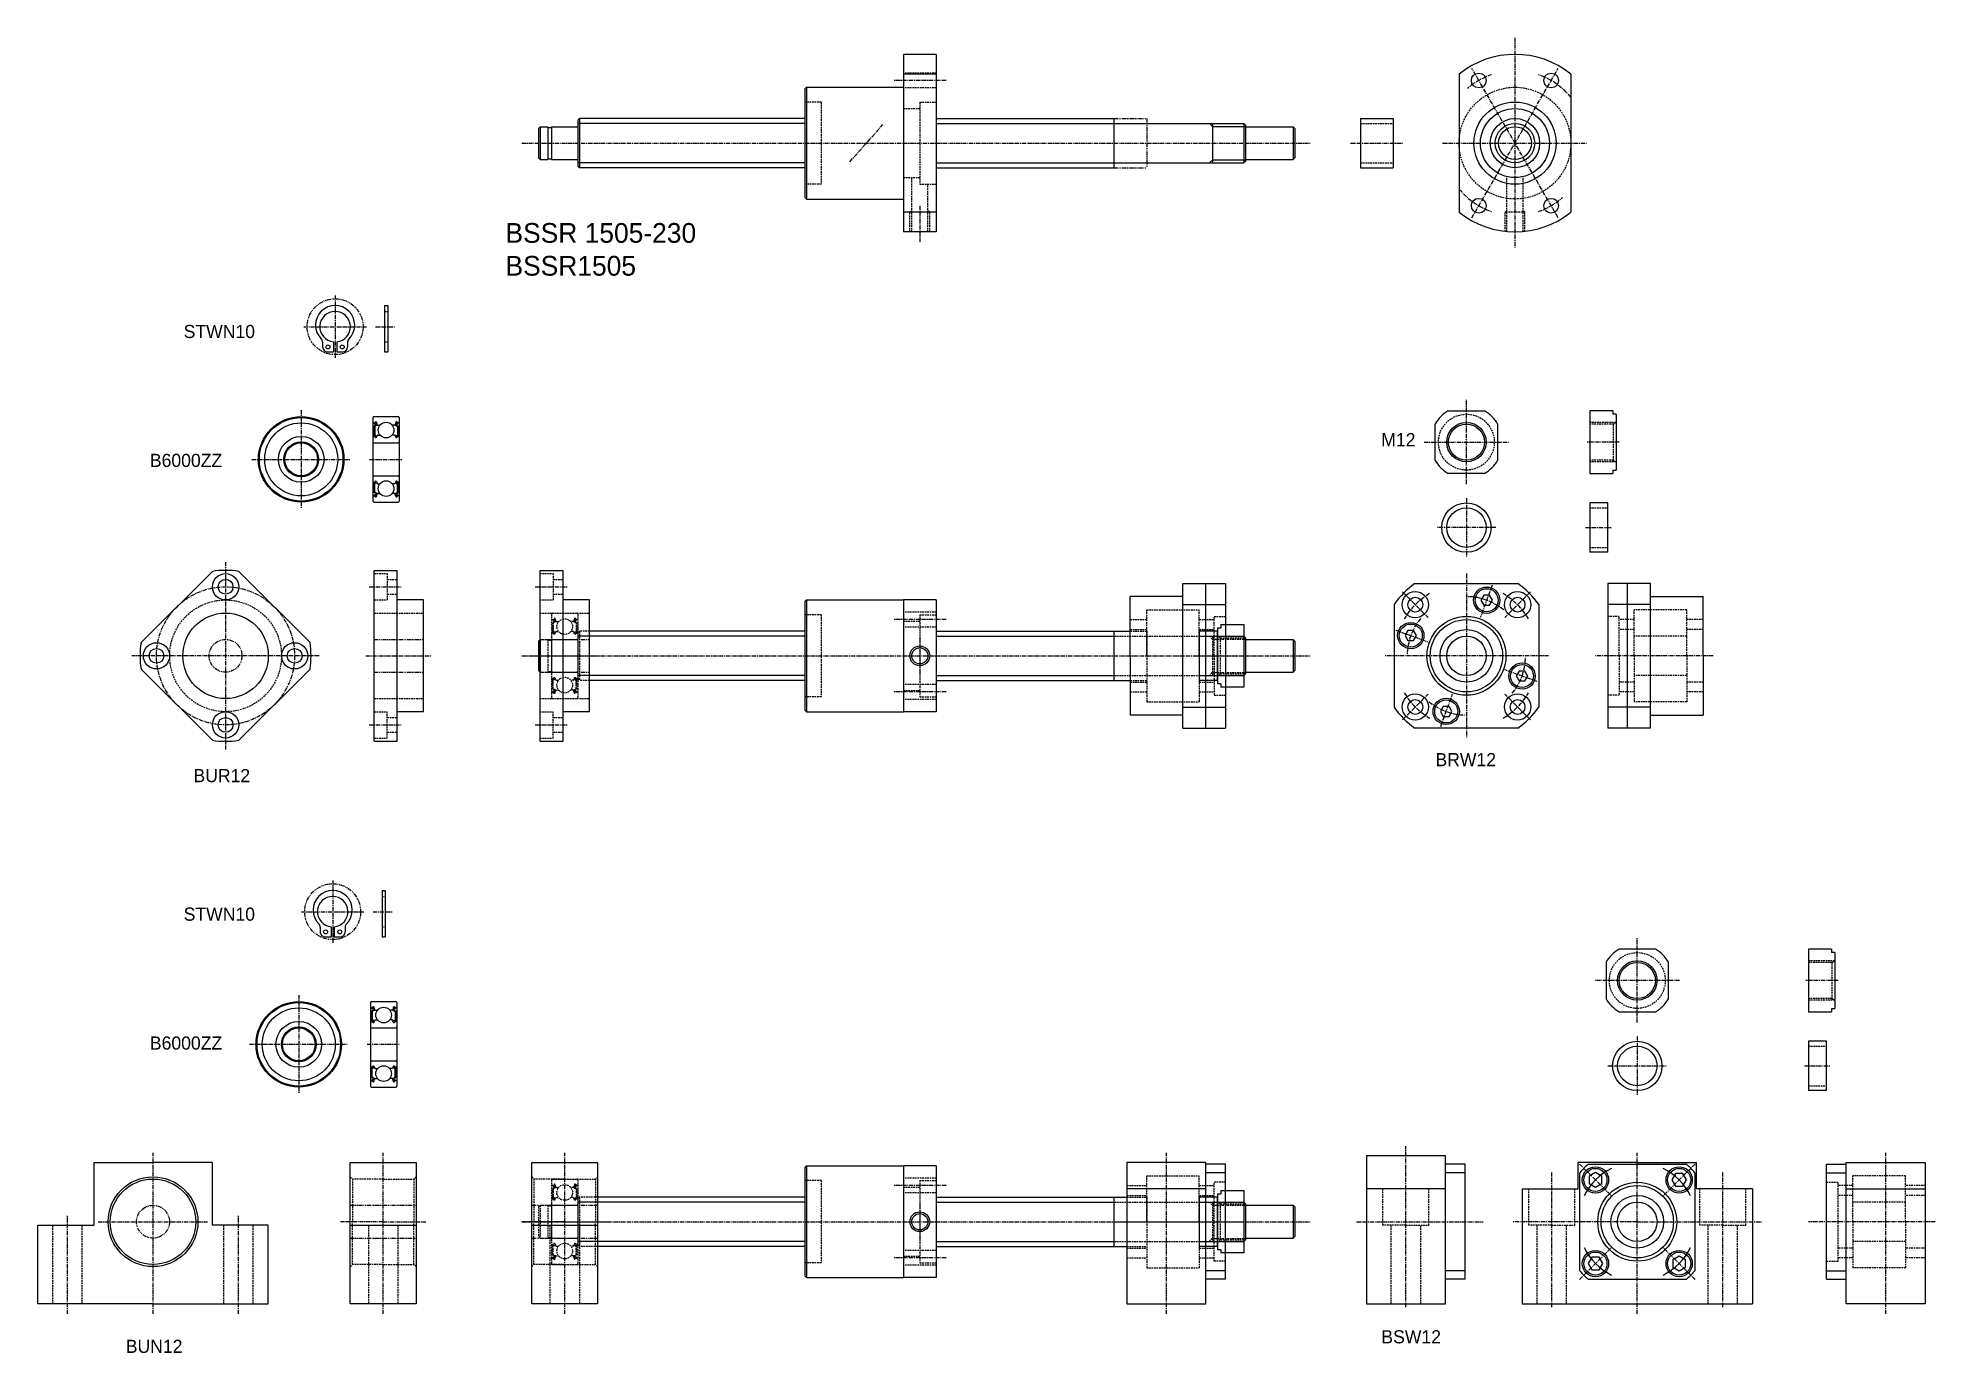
# Model space of a CAD drawing. Extents: x -132 to 445, y -314 to 86.
import ezdxf

# ---------------------------------------------------------------- set-up
doc = ezdxf.new("R2010")
doc.units = 0
for name, pattern in [('CENTER', [2, 1.25, -0.25, 0.25, -0.25]), ('DASHED', [0.75, 0.5, -0.25]), ('PHANTOM', [2.5, 1.25, -0.25, 0.25, -0.25, 0.25, -0.25])]:
    doc.linetypes.add(name, pattern=pattern)
doc.layers.get('0').update_dxf_attribs({"linetype": 'CONTINUOUS'})
doc.layers.add('CENTER', color=1, linetype='CENTER')

msp = doc.modelspace()

# ---------------------------------------------------------------- texts
at = {"color": 7, "linetype": 'CONTINUOUS'}
for s, p in [('BSSR 1505-230', (10, 23.55)), ('BSSR1505', (10, 13.55))]:
    msp.add_text(s, height=6, dxfattribs=at).set_placement(p)
for s, p in [('STWN10', (-87.87, -5.43)), ('M12', (276.33, -38.36)), ('B6000ZZ', (-98.15, -44.64)), ('BRW12', (292.81, -135.67)), ('BUR12', (-84.89, -140.52)), ('STWN10', (-87.87, -182.66)), ('B6000ZZ', (-98.15, -221.87)), ('BUN12', (-105.48, -314.12)), ('BSW12', (276.37, -311.22))]:
    msp.add_text(s, height=4).set_placement(p)

# ---------------------------------------------------------------- blocks, each defined once
blk = doc.blocks.new('BUN12')
at = {"color": 7, "linetype": 'CONTINUOUS'}
for p, q in [((0, -25), (0, 18)), ((0, 18), (20, 18)), ((20, 18), (20, -25)), ((0, -1), (20, -1)), ((20, -25), (0, -25))]:
    blk.add_line(p, q, dxfattribs=at)
at = {"color": 3, "linetype": 'DASHED'}
for p, q in [((0, 13.65), (0.65, 13)), ((0.65, 13), (0.65, 0)), ((10, 13), (0.65, 13)), ((10, 13), (19.35, 13)), ((20, 13.65), (19.35, 13)), ((19.35, 13), (19.35, 0)), ((0.65, -13), (0.65, 0)), ((19.35, -13), (19.35, 0)), ((5.5, -1), (5.5, -25)), ((14.5, -1), (14.5, -25)), ((0, -13.65), (0.65, -13)), ((10, -13), (0.65, -13)), ((10, -13), (19.35, -13)), ((20, -13.65), (19.35, -13))]:
    blk.add_line(p, q, dxfattribs=at)
at = {"color": 3, "linetype": 'PHANTOM'}
for p, q in [((0, 5), (20, 5)), ((0, -5), (20, -5))]:
    blk.add_line(p, q, dxfattribs=at)
at = {"layer": 'CENTER', "color": 1, "linetype": 'CENTER'}
for p, q in [((10, -28), (10, 21)), ((10, 0), (-3, 0)), ((10, 0), (23, 0))]:
    blk.add_line(p, q, dxfattribs=at)
blk = doc.blocks.new('BUR12')
at = {"color": 7, "linetype": 'CONTINUOUS'}
for p, q in [((0, -26), (0, 26)), ((0, 26), (7, 26)), ((7, -26), (7, 26)), ((15, 17), (7, 17)), ((15, -17), (15, 17)), ((15, -17), (7, -17)), ((0, -26), (7, -26))]:
    blk.add_line(p, q, dxfattribs=at)
at = {"color": 3, "linetype": 'DASHED'}
for p, q in [((0, 25), (4, 25)), ((4, 25), (4, 17)), ((4, 23.25), (7, 23.25)), ((4, 18.75), (7, 18.75)), ((0, 17), (4, 17)), ((0, 13), (15, 13)), ((0, -13), (15, -13)), ((0, -17), (4, -17)), ((4, -25), (4, -17)), ((7, -25), (7, -17)), ((4, -18.75), (7, -18.75)), ((0, -25), (4, -25)), ((4, -23.25), (7, -23.25))]:
    blk.add_line(p, q, dxfattribs=at)
at = {"color": 3, "linetype": 'PHANTOM'}
for p, q in [((0, 5), (15, 5)), ((0, -5), (15, -5))]:
    blk.add_line(p, q, dxfattribs=at)
at = {"layer": 'CENTER', "color": 1, "linetype": 'CENTER'}
for p, q in [((-1.5, 21), (8.5, 21)), ((-2.5, 0), (17.5, 0)), ((-1.5, -21), (8.5, -21))]:
    blk.add_line(p, q, dxfattribs=at)
blk = doc.blocks.new('BSW12')
at = {"color": 7, "linetype": 'CONTINUOUS'}
for p, q in [((0, -17.5), (0, 17.5)), ((0, 17.5), (6, 17.5)), ((6, 18), (30, 18)), ((6, -15.05), (6, 18)), ((30, 18), (30, -25)), ((0, 14.92), (6, 14.92)), ((6, 10), (30, 10)), ((0, -14.92), (6, -14.92)), ((6, -25), (6, -15.05)), ((0, -17.5), (6, -17.5)), ((30, -25), (6, -25))]:
    blk.add_line(p, q, dxfattribs=at)
at = {"color": 3, "linetype": 'DASHED'}
for p, q in [((0, 12), (3.5, 12)), ((3.5, -12), (3.5, 12)), ((8, 0), (8, 14)), ((24, 14), (8, 14)), ((24, 0), (24, 14)), ((8, 11), (3.5, 11)), ((8, 8), (3.5, 8)), ((24, 6), (8, 6)), ((30, 11), (24, 11)), ((30, 8), (24, 8)), ((8, 0), (8, -14)), ((24, 0), (24, -14)), ((8, -8), (3.5, -8)), ((8, -11), (3.5, -11)), ((24, -6), (8, -6)), ((30, -8), (24, -8)), ((30, -11), (24, -11)), ((0, -12), (3.5, -12)), ((24, -14), (8, -14))]:
    blk.add_line(p, q, dxfattribs=at)
at = {"layer": 'CENTER', "color": 1, "linetype": 'CENTER'}
for p, q in [((18, -28), (18, 21)), ((33, 0), (-5.5, 0))]:
    blk.add_line(p, q, dxfattribs=at)
blk = doc.blocks.new('BRW12')
at = {"color": 7, "linetype": 'CONTINUOUS'}
for p, q in [((0, 22), (0, -22)), ((13, 22), (0, 22)), ((6, -22), (6, 22)), ((13, -22), (13, 22)), ((13, 18), (29, 18)), ((29, 0), (29, 18)), ((13, 15.65), (0, 15.65)), ((29, 0), (29, -18)), ((13, -15.65), (0, -15.65)), ((13, -22), (0, -22)), ((13, -18), (29, -18))]:
    blk.add_line(p, q, dxfattribs=at)
at = {"color": 3, "linetype": 'DASHED'}
for p, q in [((3.5, 12), (0, 12)), ((3.5, 0), (3.5, 12)), ((8, 0), (8, 14)), ((24, 14), (8, 14)), ((24, 0), (24, 14)), ((8, 11), (3.5, 11)), ((8, 8), (3.5, 8)), ((24, 6), (8, 6)), ((29, 11), (24, 11)), ((29, 8), (24, 8)), ((3.5, 0), (3.5, -12)), ((8, 0), (8, -14)), ((24, 0), (24, -14)), ((8, -8), (3.5, -8)), ((8, -11), (3.5, -11)), ((24, -6), (8, -6)), ((29, -8), (24, -8)), ((29, -11), (24, -11)), ((3.5, -12), (0, -12)), ((24, -14), (8, -14))]:
    blk.add_line(p, q, dxfattribs=at)
at = {"layer": 'CENTER', "color": 1, "linetype": 'CENTER'}
blk.add_line((32, 0), (-3.71, 0), dxfattribs=at)
blk = doc.blocks.new('M12NAT-V')
at = {"color": 7, "linetype": 'CONTINUOUS'}
for p, q in [((0, 9.5), (0, -9.5)), ((7, 9.5), (0, 9.5)), ((7, 9.5), (7, 8.5)), ((8, 8.5), (7, 8.5)), ((8, 8.5), (8, -8.5)), ((0, -9.5), (7, -9.5)), ((7, -8.5), (7, -9.5)), ((7, -8.5), (8, -8.5))]:
    blk.add_line(p, q, dxfattribs=at)
at = {"color": 3, "linetype": 'DASHED'}
for p, q in [((8, 6), (0, 6)), ((7.13, 5.5), (8, 6)), ((7.13, 5.5), (0, 5.5)), ((7.13, 5.5), (7.13, -5.5)), ((7.13, -5.5), (0, -5.5)), ((7.13, -5.5), (8, -6)), ((8, -6), (0, -6))]:
    blk.add_line(p, q, dxfattribs=at)
at = {"layer": 'CENTER', "color": 1, "linetype": 'CENTER'}
blk.add_line((9, 0), (-1, 0), dxfattribs=at)
blk = doc.blocks.new('BSSR1505')
at = {"color": 7, "linetype": 'CONTINUOUS'}
for p, q in [((-10, 27), (-10, -27)), ((0, 27), (-10, 27)), ((0, 27), (0, -27)), ((0, 20.98), (-10, 20.98)), ((-40, 16.5), (-39.5, 17)), ((-40, 16.5), (-40, -16.5)), ((-39.5, 17), (-10, 17)), ((-39.5, 17), (-39.5, -17)), ((-108.5, 7.5), (-109, 7)), ((-109, 7), (-109, -7)), ((-40, 7.5), (-108.5, 7.5)), ((-108.5, 7.5), (-108.5, -7.5)), ((0, 7.5), (54, 7.5)), ((54, 7.5), (54, -7.5)), ((54.2, 6), (93.5, 6)), ((84, 6), (84, -6)), ((93.5, 6), (93.5, -6)), ((93.5, 6), (94, 5.5)), ((-121, 4.5), (-120.5, 5)), ((-121, 4.5), (-121, -4.5)), ((-120.5, 5), (-120.5, -5)), ((-120.5, 5), (-118.15, 5)), ((-118.15, 5), (-118.15, -5)), ((-118.15, 4.8), (-117, 4.8)), ((-117, 5), (-117, -5)), ((-117, 5), (-109.2, 5)), ((-109, 3.6), (-109, 3.6)), ((-109, 0), (-109, 0)), ((94, 5.5), (94, -5.5)), ((94, 5), (108.5, 5)), ((108.5, 5), (108.5, -5)), ((108.5, 5), (109, 4.5)), ((109, 4.5), (109, -4.5)), ((-121, -4.5), (-120.5, -5)), ((-120.5, -5), (-118.15, -5)), ((-118.15, -4.8), (-117, -4.8)), ((-117, -5), (-109.2, -5)), ((94, -5.5), (93.5, -6)), ((94, -5), (108.5, -5)), ((109, -4.5), (108.5, -5)), ((-109, -7), (-108.5, -7.5)), ((-40, -7.5), (-108.5, -7.5)), ((0, -7.5), (54, -7.5)), ((54.2, -6), (93.5, -6)), ((-39.5, -17), (-40, -16.5)), ((-39.5, -17), (-10, -17)), ((0, -20.98), (-10, -20.98)), ((0, -27), (-10, -27))]:
    blk.add_line(p, q, dxfattribs=at)
at = {"color": 3, "linetype": 'DASHED'}
for p, q in [((0, 21.3), (-10, 21.3)), ((-35, 12.5), (-40, 12.5)), ((-35, 12.5), (-35, -12.5)), ((0, 16.8), (-10, 16.8)), ((-5, 12.5), (-5, -12.5)), ((-5, 12.5), (0, 12.5)), ((-10, 10.5), (-5, 10.5)), ((-10, -10.5), (-5, -10.5)), ((-7.46, -27), (-7.46, -10.5)), ((-35, -12.5), (-40, -12.5)), ((-5, -12.5), (0, -12.5)), ((-2.54, -27), (-2.54, -12.5)), ((-8, -21), (-7.46, -20.46)), ((-8, -27), (-8, -21)), ((-2, -21), (-8, -21)), ((-2, -21), (-2.54, -20.46)), ((-2, -27), (-2, -21))]:
    blk.add_line(p, q, dxfattribs=at)
at = {"color": 3, "linetype": 'CONTINUOUS'}
for p, q in [((-40, 6), (-109, 6)), ((0, 6), (54, 6)), ((83.05, 6), (84, 5.05)), ((84, 5.05), (94, 5.05)), ((83.05, -6), (84, -5.05)), ((84, -5.05), (94, -5.05)), ((-40, -6), (-109, -6)), ((0, -6), (54, -6))]:
    blk.add_line(p, q, dxfattribs=at)
at = {"color": 3, "linetype": 'PHANTOM'}
for p, q in [((54, 7.5), (64, 7.5)), ((64, 7.5), (64, -7.5)), ((54, -7.5), (64, -7.5))]:
    blk.add_line(p, q, dxfattribs=at)
at = {"color": 7, "linetype": 'CONTINUOUS'}
for centre, start, end in [((54.2, 6.2), 180, 270), ((-109.2, 5.2), 270, 0), ((-109.2, -5.2), 0, 90), ((54.2, -6.2), 90, 180)]:
    blk.add_arc(centre, 0.2, start, end, dxfattribs=at)
at = {"layer": 'CENTER', "color": 1, "linetype": 'CENTER'}
for p, q in [((3, 19.05), (-13, 19.05)), ((-126, 0), (114, 0)), ((-26.25, -5.66), (-16.25, 5.66)), ((-5, -19.05), (-5, -30))]:
    blk.add_line(p, q, dxfattribs=at)
blk = doc.blocks.new('SP12')
at = {"color": 7, "linetype": 'CONTINUOUS'}
for p, q in [((0, 7.5), (0, -7.5)), ((5.5, 7.5), (0, 7.5)), ((5.5, -7.5), (5.5, 7.5)), ((5.5, -7.5), (0, -7.5))]:
    blk.add_line(p, q, dxfattribs=at)
at = {"color": 3, "linetype": 'DASHED'}
for p, q in [((0, 6), (5.5, 6)), ((0, -6), (5.5, -6))]:
    blk.add_line(p, q, dxfattribs=at)
at = {"layer": 'CENTER', "color": 1, "linetype": 'CENTER'}
blk.add_line((-1.25, 0), (6.75, 0), dxfattribs=at)
blk = doc.blocks.new('B6000ZZ')
at = {"color": 3, "linetype": 'DASHED'}
for p, q in [((0, 12.7), (0, -12.7)), ((0.3, 13), (7.7, 13)), ((8, 12.7), (8, -12.7)), ((0.1, 11.1), (0.46, 11.1)), ((0.1, 6.95), (0.45, 6.95)), ((0.98, 10.5), (0.33, 10.12)), ((0.33, 10.12), (0.33, 7.3)), ((0.45, 11.09), (0.62, 11.29)), ((0.45, 6.95), (0.64, 6.72)), ((0.6, 10.67), (0.46, 10.82)), ((1.18, 10.38), (0.53, 10.01)), ((0.53, 10.01), (0.53, 7.3)), ((0.93, 7.3), (0.53, 7.3)), ((0.53, 7.1), (0.93, 7.1)), ((0.6, 10.96), (0.77, 11.16)), ((0.74, 10.82), (0.6, 10.96)), ((0.6, 10.67), (0.74, 10.82)), ((0.79, 6.65), (0.89, 6.65)), ((0.93, 7.1), (0.93, 7.3)), ((0.95, 11.1), (0.98, 10.5)), ((1.08, 6.78), (1.28, 7.33)), ((1.15, 11.12), (1.2, 10.49)), ((1.18, 10.75), (1.18, 10.38)), ((1.3, 10.4), (2.15, 10.4)), ((1.37, 7.4), (2.15, 7.4)), ((6.7, 10.4), (5.85, 10.4)), ((6.63, 7.4), (5.85, 7.4)), ((6.92, 6.78), (6.72, 7.33)), ((6.85, 11.12), (6.8, 10.49)), ((6.82, 10.75), (6.82, 10.38)), ((6.82, 10.38), (7.47, 10.01)), ((7.05, 11.1), (7.02, 10.5)), ((7.02, 10.5), (7.67, 10.12)), ((7.07, 7.3), (7.47, 7.3)), ((7.07, 7.1), (7.07, 7.3)), ((7.47, 7.1), (7.07, 7.1)), ((7.21, 6.65), (7.11, 6.65)), ((7.4, 10.96), (7.23, 11.16)), ((7.26, 10.82), (7.4, 10.96)), ((7.4, 10.67), (7.26, 10.82)), ((7.55, 6.95), (7.36, 6.72)), ((7.55, 11.09), (7.38, 11.29)), ((7.4, 10.67), (7.54, 10.82)), ((7.47, 10.01), (7.47, 7.3)), ((7.9, 11.1), (7.54, 11.1)), ((7.9, 6.95), (7.55, 6.95)), ((7.67, 10.12), (7.67, 7.3)), ((0.3, 5), (7.7, 5)), ((0.3, -5), (7.7, -5)), ((0.1, -6.95), (0.45, -6.95)), ((0.1, -11.1), (0.46, -11.1)), ((0.33, -10.12), (0.33, -7.3)), ((0.98, -10.5), (0.33, -10.12)), ((0.45, -6.95), (0.64, -6.72)), ((0.45, -11.09), (0.62, -11.29)), ((0.6, -10.67), (0.46, -10.82)), ((0.53, -7.1), (0.93, -7.1)), ((0.53, -10.01), (0.53, -7.3)), ((0.93, -7.3), (0.53, -7.3)), ((1.18, -10.38), (0.53, -10.01)), ((0.6, -10.67), (0.74, -10.82)), ((0.74, -10.82), (0.6, -10.96)), ((0.6, -10.96), (0.77, -11.16)), ((0.79, -6.65), (0.89, -6.65)), ((0.93, -7.1), (0.93, -7.3)), ((0.95, -11.1), (0.98, -10.5)), ((1.08, -6.78), (1.28, -7.33)), ((1.15, -11.12), (1.2, -10.49)), ((1.18, -10.75), (1.18, -10.38)), ((1.3, -10.4), (2.15, -10.4)), ((1.37, -7.4), (2.15, -7.4)), ((6.63, -7.4), (5.85, -7.4)), ((6.7, -10.4), (5.85, -10.4)), ((6.92, -6.78), (6.72, -7.33)), ((6.85, -11.12), (6.8, -10.49)), ((6.82, -10.38), (7.47, -10.01)), ((6.82, -10.75), (6.82, -10.38)), ((7.02, -10.5), (7.67, -10.12)), ((7.05, -11.1), (7.02, -10.5)), ((7.47, -7.1), (7.07, -7.1)), ((7.07, -7.1), (7.07, -7.3)), ((7.07, -7.3), (7.47, -7.3)), ((7.21, -6.65), (7.11, -6.65)), ((7.4, -10.96), (7.23, -11.16)), ((7.4, -10.67), (7.26, -10.82)), ((7.26, -10.82), (7.4, -10.96)), ((7.55, -6.95), (7.36, -6.72)), ((7.55, -11.09), (7.38, -11.29)), ((7.4, -10.67), (7.54, -10.82)), ((7.47, -10.01), (7.47, -7.3)), ((7.9, -11.1), (7.54, -11.1)), ((7.9, -6.95), (7.55, -6.95)), ((7.67, -10.12), (7.67, -7.3)), ((0.3, -13), (7.7, -13))]:
    blk.add_line(p, q, dxfattribs=at)
for centre in [(4, 8.9), (4, -8.9)]:
    blk.add_circle(centre, 2.38, dxfattribs=at)
for centre, radius, start, end in [((0.3, 12.7), 0.3, 90, 180), ((7.7, 12.7), 0.3, 0, 90), ((0.1, 11.2), 0.1, 180, 270), ((0.1, 6.85), 0.1, 90, 180.81025), ((0.53, 7.3), 0.2, 180, 270), ((0.6, 10.96), 0.2, 140.13695, 225.00202), ((0.85, 11.1), 0.3, 4.93539, 140.13695), ((0.79, 6.85), 0.2, 219.97618, 270), ((0.85, 11.1), 0.1, 3.10166, 139.95027), ((0.89, 6.85), 0.2, 270, 339.99156), ((1.3, 10.5), 0.1, 184.93539, 270), ((1.37, 7.3), 0.1, 90, 159.99156), ((6.63, 7.3), 0.1, 20.00844, 90), ((6.7, 10.5), 0.1, 270, 355.06461), ((7.15, 11.1), 0.3, 39.86305, 175.06461), ((7.11, 6.85), 0.2, 200.00844, 270), ((7.15, 11.1), 0.1, 40.04973, 176.89834), ((7.21, 6.85), 0.2, 270, 320.02382), ((7.47, 7.3), 0.2, 270, 0), ((7.4, 10.96), 0.2, 314.99798, 39.86305), ((7.9, 11.2), 0.1, 270, 0), ((7.9, 6.85), 0.1, 359.18975, 90), ((0.3, 5.3), 0.3, 180, 270), ((7.7, 5.3), 0.3, 270, 0), ((0.3, -5.3), 0.3, 90, 180), ((7.7, -5.3), 0.3, 0, 90), ((0.1, -6.85), 0.1, 179.18975, 270), ((0.1, -11.2), 0.1, 90, 180), ((0.53, -7.3), 0.2, 90, 180), ((0.6, -10.96), 0.2, 134.99798, 219.86305), ((0.85, -11.1), 0.3, 219.86305, 355.06461), ((0.79, -6.85), 0.2, 90, 140.02382), ((0.85, -11.1), 0.1, 220.04973, 356.89834), ((0.89, -6.85), 0.2, 20.00844, 90), ((1.3, -10.5), 0.1, 90, 175.06461), ((1.37, -7.3), 0.1, 200.00844, 270), ((6.63, -7.3), 0.1, 270, 339.99156), ((6.7, -10.5), 0.1, 4.93539, 90), ((7.15, -11.1), 0.3, 184.93539, 320.13695), ((7.11, -6.85), 0.2, 90, 159.99156), ((7.15, -11.1), 0.1, 183.10166, 319.95027), ((7.21, -6.85), 0.2, 39.97618, 90), ((7.47, -7.3), 0.2, 0, 90), ((7.4, -10.96), 0.2, 320.13695, 45.00202), ((7.9, -6.85), 0.1, 270, 0.81025), ((7.9, -11.2), 0.1, 0, 90), ((0.3, -12.7), 0.3, 180, 270), ((7.7, -12.7), 0.3, 270, 0)]:
    blk.add_arc(centre, radius, start, end, dxfattribs=at)
at = {"layer": 'CENTER', "color": 1, "linetype": 'CENTER'}
blk.add_line((-1, 0), (9, 0), dxfattribs=at)
blk = doc.blocks.new('BSSR1505-2')
at = {"color": 7, "linetype": 'CONTINUOUS'}
for p, q in [((-40, 16.5), (-39.5, 17)), ((-40, 16.5), (-40, -16.5)), ((-39.5, 17), (-10, 17)), ((-39.5, 17), (-39.5, -17)), ((-10, 17), (-10, -17)), ((0, 17), (-10, 17)), ((0, 17), (0, -17)), ((-40, 7.5), (-105.5, 7.5)), ((0, 7.5), (54, 7.5)), ((54, 7.5), (59, 7.5)), ((54, 7.5), (54, -7.5)), ((93.5, 6), (93.5, -6)), ((93.5, 6), (94, 5.5)), ((-121, 4.5), (-120.5, 5)), ((-121, 4.5), (-121, -4.5)), ((-120.5, 5), (-120.5, -5)), ((94, 5.5), (94, -5.5)), ((94, 5), (108.5, 5)), ((108.5, 5), (108.5, -5)), ((108.5, 5), (109, 4.5)), ((109, 4.5), (109, -4.5)), ((-121, -4.5), (-120.5, -5)), ((94, -5.5), (93.5, -6)), ((94, -5), (108.5, -5)), ((109, -4.5), (108.5, -5)), ((-40, -7.5), (-105.5, -7.5)), ((0, -7.5), (54, -7.5)), ((54, -7.5), (59, -7.5)), ((-39.5, -17), (-40, -16.5)), ((-39.5, -17), (-10, -17)), ((0, -17), (-10, -17))]:
    blk.add_line(p, q, dxfattribs=at)
at = {"color": 3, "linetype": 'DASHED'}
for p, q in [((-35, 12.5), (-40, 12.5)), ((-35, 12.5), (-35, -12.5)), ((0, 13.25), (-10, 13.25)), ((-5, 12.5), (-5, -12.5)), ((-5, 12.5), (0, 12.5)), ((-108.5, 7.5), (-109, 7)), ((-109, 7), (-109, -7)), ((-108.5, 7.5), (-108.5, -7.5)), ((-105.5, 7.5), (-108.5, 7.5)), ((-10, 10.5), (-5, 10.5)), ((0, 8.75), (-10, 8.75)), ((54.2, 6), (64, 6)), ((59, 7.5), (64, 7.5)), ((64, 7.5), (64, -7.5)), ((64, 6), (93.5, 6)), ((83.05, 6), (84, 5.05)), ((84, 6), (84, -6)), ((-120.5, 5), (-118.15, 5)), ((-118.15, 5), (-118.15, -5)), ((-118.15, 4.8), (-117, 4.8)), ((-117, 5), (-117, -5)), ((-117, 5), (-109.2, 5)), ((-109, 3.6), (-109, 3.6)), ((-109, 0), (-109, 0)), ((84, 5.05), (94, 5.05)), ((-120.5, -5), (-118.15, -5)), ((-118.15, -4.8), (-117, -4.8)), ((-117, -5), (-109.2, -5)), ((83.05, -6), (84, -5.05)), ((84, -5.05), (94, -5.05)), ((-109, -7), (-108.5, -7.5)), ((-105.5, -7.5), (-108.5, -7.5)), ((0, -8.75), (-10, -8.75)), ((-10, -10.5), (-5, -10.5)), ((54.2, -6), (64, -6)), ((59, -7.5), (64, -7.5)), ((64, -6), (93.5, -6)), ((-35, -12.5), (-40, -12.5)), ((0, -13.25), (-10, -13.25)), ((-5, -12.5), (0, -12.5))]:
    blk.add_line(p, q, dxfattribs=at)
at = {"color": 3, "linetype": 'CONTINUOUS'}
for p, q in [((-40, 6), (-109, 6)), ((0, 6), (54, 6)), ((-40, -6), (-109, -6)), ((0, -6), (54, -6))]:
    blk.add_line(p, q, dxfattribs=at)
blk.add_circle((-5, 0), 3, dxfattribs=at)
at = {"color": 7, "linetype": 'CONTINUOUS'}
blk.add_circle((-5, 0), 2.46, dxfattribs=at)
at = {"color": 3, "linetype": 'DASHED'}
for centre, start, end in [((54.2, 6.2), 180, 270), ((-109.2, 5.2), 270, 0), ((-109.2, -5.2), 0, 90), ((54.2, -6.2), 90, 180)]:
    blk.add_arc(centre, 0.2, start, end, dxfattribs=at)
at = {"layer": 'CENTER', "color": 1, "linetype": 'CENTER'}
for p, q in [((3, 11), (-13, 11)), ((-126, 0), (114, 0)), ((-5, 5.47), (-5, -5.47)), ((3, -11), (-13, -11))]:
    blk.add_line(p, q, dxfattribs=at)
blk = doc.blocks.new('BSSR1505-3')
at = {"color": 7, "linetype": 'CONTINUOUS'}
for p, q in [((-40, 16.5), (-39.5, 17)), ((-40, 16.5), (-40, -16.5)), ((-39.5, 17), (-10, 17)), ((-39.5, 17), (-39.5, -17)), ((-10, 17), (-10, -17)), ((0, 17), (-10, 17)), ((0, 17), (0, -17)), ((-40, 7.5), (-102.9999, 7.5)), ((0, 7.5), (54, 7.5)), ((54, 7.5), (54, -7.5)), ((54, 7.5), (58, 7.5)), ((93.5, 6), (93.5, -6)), ((93.5, 6), (94, 5.5)), ((94, 5.5), (94, -5.5)), ((94, 5), (108.5, 5)), ((108.5, 5), (108.5, -5)), ((108.5, 5), (109, 4.5)), ((109, 4.5), (109, -4.5)), ((94, -5.5), (93.5, -6)), ((94, -5), (108.5, -5)), ((109, -4.5), (108.5, -5)), ((-40, -7.5), (-102.9999, -7.5)), ((0, -7.5), (54, -7.5)), ((54, -7.5), (58, -7.5)), ((-39.5, -17), (-40, -16.5)), ((-39.5, -17), (-10, -17)), ((0, -17), (-10, -17))]:
    blk.add_line(p, q, dxfattribs=at)
at = {"color": 3, "linetype": 'DASHED'}
for p, q in [((-35, 12.5), (-40, 12.5)), ((-35, 12.5), (-35, -12.5)), ((0, 13.25), (-10, 13.25)), ((-5, 12.5), (-5, -12.5)), ((-5, 12.5), (0, 12.5)), ((-108.5, 7.5), (-109, 7)), ((-109, 7), (-109, -7)), ((-108.5, 7.5), (-108.5, -7.5)), ((-102.9999, 7.5), (-108.5, 7.5)), ((-10, 10.5), (-5, 10.5)), ((0, 8.75), (-10, 8.75)), ((54.2, 6), (64, 6)), ((58, 7.5), (64, 7.5)), ((64, 7.5), (64, -7.5)), ((64, 6), (93.5, 6)), ((83.05, 6), (84, 5.05)), ((84, 6), (84, -6)), ((-121, 4.5), (-120.5, 5)), ((-121, 4.5), (-121, -4.5)), ((-120.5, 5), (-120.5, -5)), ((-120.5, 5), (-118.15, 5)), ((-118.15, 5), (-118.15, -5)), ((-118.15, 4.8), (-117, 4.8)), ((-117, 5), (-109.2, 5)), ((-117, 5), (-117, -5)), ((-109, 3.6), (-109, 3.6001)), ((-109, 0), (-108.9999, 0)), ((84, 5.05), (94, 5.05)), ((-121, -4.5), (-120.5, -5)), ((-120.5, -5), (-118.15, -5)), ((-118.15, -4.8), (-117, -4.8)), ((-117, -5), (-109.2, -5)), ((83.05, -6), (84, -5.05)), ((84, -5.05), (94, -5.05)), ((-109, -7), (-108.5, -7.5)), ((-102.9999, -7.5), (-108.5, -7.5)), ((0, -8.75), (-10, -8.75)), ((-10, -10.5), (-5, -10.5)), ((54.2, -6), (64, -6)), ((58, -7.5), (64, -7.5)), ((64, -6), (93.5, -6)), ((-35, -12.5), (-40, -12.5)), ((0, -13.25), (-10, -13.25)), ((-5, -12.5), (0, -12.5))]:
    blk.add_line(p, q, dxfattribs=at)
at = {"color": 3, "linetype": 'CONTINUOUS'}
for p, q in [((-40, 6), (-109, 6)), ((0, 6), (54, 6)), ((-40, -6), (-109, -6)), ((0, -6), (54, -6))]:
    blk.add_line(p, q, dxfattribs=at)
blk.add_circle((-5, 0), 3, dxfattribs=at)
at = {"color": 7, "linetype": 'CONTINUOUS'}
blk.add_circle((-5, 0), 2.459, dxfattribs=at)
at = {"color": 3, "linetype": 'DASHED'}
for centre, start, end in [((54.2, 6.2), 180, 270), ((-109.2, 5.2), 270, 0), ((-109.2, -5.2), 0, 90), ((54.2, -6.2), 90, 180)]:
    blk.add_arc(centre, 0.2, start, end, dxfattribs=at)
at = {"layer": 'CENTER', "color": 1, "linetype": 'CENTER'}
for p, q in [((3, 11), (-13, 11)), ((-126, 0), (114, 0)), ((-5, 5.4737), (-5, -5.4737)), ((3, -11), (-13, -11))]:
    blk.add_line(p, q, dxfattribs=at)

# ---------------------------------------------------------------- linework, layer by layer
at = {"color": 7, "linetype": 'CONTINUOUS'}
for p, q in [((300, 74.84), (300, 32.88)), ((334, 74.84), (334, 32.88)), ((270, 61.36), (270, 46.36)), ((270, 61.36), (280, 61.36)), ((280, 61.36), (280, 46.36)), ((270, 46.36), (280, 46.36)), ((-26.81, 4.47), (-26.81, -9.63)), ((-26.81, 4.47), (-25.81, 4.47)), ((-25.81, 4.47), (-25.81, -9.63)), ((-45.61, -6.71), (-45.61, -8.13)), ((-44.11, -9.63), (-42.31, -9.63)), ((-42.31, -6.6), (-42.31, -9.63)), ((-42.31, -7.36), (-42.31, -7.36)), ((-42.31, -8.11), (-42.31, -8.11)), ((-41.31, -6.6), (-41.31, -9.63)), ((-41.31, -9.63), (-39.51, -9.63)), ((-38.01, -6.71), (-38.01, -8.13)), ((-26.81, -9.63), (-25.81, -9.63)), ((296.69, -27.59), (307.78, -27.59)), ((292.73, -42.63), (292.73, -31.54)), ((311.73, -31.54), (311.73, -42.63)), ((307.78, -46.59), (296.69, -46.59)), ((302.23, -46.59), (302.23, -46.59)), ((305, -46.59), (305, -46.59)), ((-79.14, -76.4), (-100.82, -98.08)), ((-71.12, -76.4), (-49.44, -98.08)), ((286.58, -80.09), (317.88, -80.09)), ((280.23, -86.43), (280.23, -117.74)), ((324.23, -86.43), (324.23, -117.74)), ((-100.82, -106.1), (-79.14, -127.77)), ((-49.44, -106.1), (-71.12, -127.77)), ((317.88, -124.09), (286.58, -124.09)), ((-27.55, -173.46), (-27.55, -187.56)), ((-27.55, -173.46), (-26.55, -173.46)), ((-26.55, -173.46), (-26.55, -187.56)), ((-43.05, -184.53), (-43.05, -187.56)), ((-42.05, -184.53), (-42.05, -187.56)), ((-46.35, -184.65), (-46.35, -186.06)), ((-44.85, -187.56), (-43.05, -187.56)), ((-43.05, -185.29), (-43.05, -185.29)), ((-43.05, -186.05), (-43.05, -186.05)), ((-42.05, -187.56), (-40.25, -187.56)), ((-38.75, -184.65), (-38.75, -186.06)), ((-27.55, -187.56), (-26.55, -187.56)), ((344.7, -195.3), (344.7, -206.39)), ((359.75, -191.34), (348.66, -191.34)), ((363.7, -206.39), (363.7, -195.3)), ((406.25, -191.34), (406.25, -210.34)), ((413.25, -191.34), (406.25, -191.34)), ((413.25, -191.34), (413.25, -192.34)), ((414.25, -192.34), (413.25, -192.34)), ((414.25, -192.34), (414.25, -209.34)), ((348.66, -210.34), (359.75, -210.34)), ((351.43, -210.34), (351.43, -210.34)), ((354.2, -210.34), (354.2, -210.34)), ((406.25, -210.34), (413.25, -210.34)), ((413.25, -209.34), (413.25, -210.34)), ((413.25, -209.34), (414.25, -209.34)), ((406.25, -219.34), (406.25, -234.34)), ((411.75, -219.34), (406.25, -219.34)), ((411.75, -234.34), (411.75, -219.34)), ((411.75, -234.34), (406.25, -234.34)), ((-115.19, -256.23), (-115.19, -275.23)), ((-115.19, -256.23), (-97.19, -256.23)), ((-79.19, -256.23), (-97.19, -256.23)), ((-79.19, -256.23), (-79.19, -275.23)), ((295.85, -254.23), (271.85, -254.23)), ((271.85, -254.23), (271.85, -299.23)), ((295.85, -255.18), (295.85, -254.23)), ((295.85, -289.28), (295.85, -255.18)), ((301.85, -256.73), (295.85, -256.73)), ((301.85, -259.3), (295.85, -259.3)), ((301.85, -291.73), (301.85, -256.73)), ((354.2, -256.23), (336.2, -256.23)), ((336.2, -264.23), (336.2, -256.23)), ((336.7, -289.15), (336.7, -259.3)), ((339.28, -256.73), (369.13, -256.73)), ((341.48, -259.25), (339.53, -260.37)), ((343.43, -260.37), (341.48, -259.25)), ((354.2, -256.23), (372.2, -256.23)), ((365.81, -259.55), (364.68, -261.5)), ((368.06, -259.55), (365.81, -259.55)), ((369.18, -261.5), (368.06, -259.55)), ((371.7, -259.3), (371.7, -289.15)), ((372.2, -264.23), (372.2, -256.23)), ((295.85, -264.23), (271.85, -264.23)), ((319.2, -264.23), (319.2, -299.23)), ((319.2, -264.23), (336.2, -264.23)), ((339.53, -260.37), (339.53, -262.62)), ((339.53, -262.62), (341.48, -263.75)), ((341.48, -263.75), (343.43, -262.62)), ((343.43, -262.62), (343.43, -260.37)), ((364.68, -261.5), (365.81, -263.45)), ((365.81, -263.45), (368.06, -263.45)), ((368.06, -263.45), (369.18, -261.5)), ((389.2, -264.23), (372.2, -264.23)), ((389.2, -264.23), (389.2, -299.23)), ((-132.19, -299.23), (-132.19, -275.23)), ((-62.19, -299.23), (-62.19, -275.23)), ((340.35, -285.01), (339.23, -286.95)), ((339.23, -286.95), (340.35, -288.9)), ((342.6, -285.01), (340.35, -285.01)), ((343.73, -286.95), (342.6, -285.01)), ((342.6, -288.9), (343.73, -286.95)), ((366.93, -284.7), (364.98, -285.83)), ((364.98, -285.83), (364.98, -288.08)), ((364.98, -288.08), (366.93, -289.2)), ((368.88, -285.83), (366.93, -284.7)), ((366.93, -289.2), (368.88, -288.08)), ((368.88, -288.08), (368.88, -285.83)), ((301.85, -289.15), (295.85, -289.15)), ((295.85, -299.23), (295.85, -289.28)), ((301.85, -291.73), (295.85, -291.73)), ((339.28, -291.73), (369.13, -291.73)), ((340.35, -288.9), (342.6, -288.9)), ((-97.19, -299.23), (-132.19, -299.23)), ((-97.19, -299.23), (-62.19, -299.23)), ((271.85, -299.23), (295.85, -299.23)), ((319.2, -299.23), (389.2, -299.23))]:
    msp.add_line(p, q, dxfattribs=at)
at = {"color": 3, "linetype": 'DASHED'}
for p, q in [((270, 59.86), (280, 59.86)), ((270, 47.86), (280, 47.86)), ((314.54, 26.97), (314.54, 43.65)), ((319.46, 26.97), (319.46, 43.65)), ((314, 32.86), (314.54, 33.4)), ((314, 27.03), (314, 32.86)), ((320, 32.86), (314, 32.86)), ((320, 32.86), (319.46, 33.4)), ((320, 27.03), (320, 32.86)), ((-26.81, 2.67), (-25.81, 2.67)), ((-26.81, -6.63), (-25.81, -6.63)), ((-27.55, -175.26), (-26.55, -175.26)), ((-27.55, -184.56), (-26.55, -184.56)), ((414.25, -194.84), (406.25, -194.84)), ((413.39, -195.34), (406.25, -195.34)), ((413.39, -195.34), (414.25, -194.84)), ((413.39, -195.34), (413.39, -206.34)), ((413.39, -206.34), (406.25, -206.34)), ((414.25, -206.84), (406.25, -206.84)), ((413.39, -206.34), (414.25, -206.84)), ((406.25, -220.84), (411.75, -220.84)), ((406.25, -232.84), (411.75, -232.84)), ((276.85, -275.23), (276.85, -264.23)), ((290.85, -275.23), (290.85, -264.23)), ((321.2, -275.23), (321.2, -264.23)), ((335.2, -275.23), (335.2, -264.23)), ((373.2, -275.23), (373.2, -264.23)), ((387.2, -275.23), (387.2, -264.23)), ((-127.69, -299.23), (-127.69, -275.23)), ((-118.69, -299.23), (-118.69, -275.23)), ((-75.69, -299.23), (-75.69, -275.23)), ((-66.69, -299.23), (-66.69, -275.23)), ((283.85, -275.23), (276.85, -275.23)), ((279.35, -299.23), (279.35, -275.23)), ((283.85, -275.23), (290.85, -275.23)), ((288.35, -299.23), (288.35, -275.23)), ((328.2, -275.23), (321.2, -275.23)), ((323.7, -299.23), (323.7, -275.23)), ((328.2, -275.23), (335.2, -275.23)), ((332.7, -299.23), (332.7, -275.23)), ((380.2, -275.23), (373.2, -275.23)), ((375.7, -299.23), (375.7, -275.23)), ((380.2, -275.23), (387.2, -275.23)), ((384.7, -299.23), (384.7, -275.23))]:
    msp.add_line(p, q, dxfattribs=at)
for p, q in [((-30.31, -29.63), (-30.31, -55.03)), ((-30.21, -31.23), (-29.85, -31.23)), ((-30.01, -29.33), (-22.61, -29.33)), ((-29.33, -31.83), (-29.98, -32.2)), ((-29.98, -32.2), (-29.98, -35.03)), ((-29.87, -31.24), (-29.69, -31.04)), ((-29.71, -31.65), (-29.85, -31.51)), ((-29.13, -31.94), (-29.78, -32.32)), ((-29.78, -32.32), (-29.78, -35.03)), ((-29.71, -31.37), (-29.54, -31.17)), ((-29.57, -31.51), (-29.71, -31.37)), ((-29.71, -31.65), (-29.57, -31.51)), ((-29.37, -31.23), (-29.33, -31.83)), ((-29.17, -31.2), (-29.11, -31.84)), ((-29.13, -31.58), (-29.13, -31.94)), ((-29.01, -31.93), (-28.16, -31.93)), ((-23.62, -31.93), (-24.46, -31.93)), ((-23.46, -31.2), (-23.52, -31.84)), ((-23.49, -31.58), (-23.49, -31.94)), ((-23.49, -31.94), (-22.84, -32.32)), ((-23.26, -31.23), (-23.29, -31.83)), ((-23.29, -31.83), (-22.64, -32.2)), ((-22.92, -31.37), (-23.09, -31.17)), ((-23.06, -31.51), (-22.92, -31.37)), ((-22.92, -31.65), (-23.06, -31.51)), ((-22.76, -31.24), (-22.93, -31.04)), ((-22.92, -31.65), (-22.77, -31.51)), ((-22.84, -32.32), (-22.84, -35.03)), ((-22.41, -31.23), (-22.77, -31.23)), ((-22.64, -32.2), (-22.64, -35.03)), ((-22.31, -29.63), (-22.31, -55.03)), ((-30.21, -35.38), (-29.86, -35.38)), ((-30.01, -37.33), (-22.61, -37.33)), ((-29.86, -35.38), (-29.67, -35.61)), ((-29.38, -35.03), (-29.78, -35.03)), ((-29.78, -35.23), (-29.38, -35.23)), ((-29.52, -35.68), (-29.42, -35.68)), ((-29.38, -35.23), (-29.38, -35.03)), ((-29.24, -35.55), (-29.03, -34.99)), ((-28.94, -34.93), (-28.16, -34.93)), ((-23.69, -34.93), (-24.46, -34.93)), ((-23.39, -35.55), (-23.59, -34.99)), ((-23.24, -35.03), (-22.84, -35.03)), ((-23.24, -35.23), (-23.24, -35.03)), ((-22.84, -35.23), (-23.24, -35.23)), ((-23.11, -35.68), (-23.2, -35.68)), ((-22.76, -35.38), (-22.96, -35.61)), ((-22.41, -35.38), (-22.76, -35.38)), ((-30.21, -49.28), (-29.86, -49.28)), ((-30.01, -47.33), (-22.61, -47.33)), ((-29.98, -52.45), (-29.98, -49.63)), ((-29.86, -49.28), (-29.67, -49.05)), ((-29.78, -49.43), (-29.38, -49.43)), ((-29.78, -52.34), (-29.78, -49.63)), ((-29.38, -49.63), (-29.78, -49.63)), ((-29.52, -48.98), (-29.42, -48.98)), ((-29.38, -49.43), (-29.38, -49.63)), ((-29.24, -49.11), (-29.03, -49.66)), ((-28.94, -49.73), (-28.16, -49.73)), ((-23.69, -49.73), (-24.46, -49.73)), ((-23.39, -49.11), (-23.59, -49.66)), ((-22.84, -49.43), (-23.24, -49.43)), ((-23.24, -49.43), (-23.24, -49.63)), ((-23.24, -49.63), (-22.84, -49.63)), ((-23.11, -48.98), (-23.2, -48.98)), ((-22.76, -49.28), (-22.96, -49.05)), ((-22.84, -52.34), (-22.84, -49.63)), ((-22.41, -49.28), (-22.76, -49.28)), ((-22.64, -52.45), (-22.64, -49.63)), ((-30.21, -53.43), (-29.85, -53.43)), ((-30.01, -55.33), (-22.61, -55.33)), ((-29.33, -52.83), (-29.98, -52.45)), ((-29.87, -53.41), (-29.69, -53.62)), ((-29.71, -53), (-29.85, -53.14)), ((-29.13, -52.71), (-29.78, -52.34)), ((-29.71, -53), (-29.57, -53.15)), ((-29.57, -53.15), (-29.71, -53.29)), ((-29.71, -53.29), (-29.54, -53.49)), ((-29.37, -53.43), (-29.33, -52.83)), ((-29.17, -53.45), (-29.11, -52.82)), ((-29.13, -53.07), (-29.13, -52.71)), ((-29.01, -52.73), (-28.16, -52.73)), ((-23.62, -52.73), (-24.46, -52.73)), ((-23.46, -53.45), (-23.52, -52.82)), ((-23.49, -52.71), (-22.84, -52.34)), ((-23.49, -53.07), (-23.49, -52.71)), ((-23.29, -52.83), (-22.64, -52.45)), ((-23.26, -53.43), (-23.29, -52.83)), ((-22.92, -53.29), (-23.09, -53.49)), ((-22.92, -53), (-23.06, -53.15)), ((-23.06, -53.15), (-22.92, -53.29)), ((-22.76, -53.41), (-22.93, -53.62)), ((-22.92, -53), (-22.77, -53.14)), ((-22.41, -53.43), (-22.77, -53.43)), ((-31.05, -207.56), (-31.05, -232.96)), ((-30.75, -207.26), (-23.35, -207.26)), ((-23.05, -207.56), (-23.05, -232.96)), ((-30.95, -209.16), (-30.59, -209.16)), ((-30.95, -213.31), (-30.6, -213.31)), ((-30.07, -209.76), (-30.72, -210.14)), ((-30.72, -210.14), (-30.72, -212.96)), ((-30.6, -209.18), (-30.43, -208.97)), ((-30.6, -213.31), (-30.41, -213.54)), ((-30.45, -209.59), (-30.59, -209.45)), ((-29.87, -209.88), (-30.52, -210.25)), ((-30.52, -210.25), (-30.52, -212.96)), ((-30.12, -212.96), (-30.52, -212.96)), ((-30.52, -213.16), (-30.12, -213.16)), ((-30.45, -209.3), (-30.28, -209.1)), ((-30.31, -209.45), (-30.45, -209.3)), ((-30.45, -209.59), (-30.31, -209.45)), ((-30.12, -213.16), (-30.12, -212.96)), ((-30.1, -209.16), (-30.07, -209.76)), ((-29.97, -213.48), (-29.77, -212.93)), ((-29.9, -209.14), (-29.85, -209.77)), ((-29.87, -209.52), (-29.87, -209.88)), ((-29.75, -209.86), (-28.9, -209.86)), ((-29.68, -212.86), (-28.9, -212.86)), ((-24.35, -209.86), (-25.2, -209.86)), ((-24.43, -212.86), (-25.2, -212.86)), ((-24.13, -213.48), (-24.33, -212.93)), ((-24.2, -209.14), (-24.26, -209.77)), ((-24.23, -209.52), (-24.23, -209.88)), ((-24.23, -209.88), (-23.58, -210.25)), ((-24, -209.16), (-24.03, -209.76)), ((-24.03, -209.76), (-23.38, -210.14)), ((-23.98, -213.16), (-23.98, -212.96)), ((-23.98, -212.96), (-23.58, -212.96)), ((-23.58, -213.16), (-23.98, -213.16)), ((-23.65, -209.3), (-23.82, -209.1)), ((-23.8, -209.45), (-23.65, -209.3)), ((-23.65, -209.59), (-23.8, -209.45)), ((-23.5, -213.31), (-23.69, -213.54)), ((-23.5, -209.18), (-23.67, -208.97)), ((-23.65, -209.59), (-23.51, -209.45)), ((-23.58, -210.25), (-23.58, -212.96)), ((-23.15, -209.16), (-23.51, -209.16)), ((-23.15, -213.31), (-23.5, -213.31)), ((-23.38, -210.14), (-23.38, -212.96)), ((-30.75, -215.26), (-23.35, -215.26)), ((-30.26, -213.61), (-30.16, -213.61)), ((-23.85, -213.61), (-23.94, -213.61)), ((-30.95, -227.21), (-30.6, -227.21)), ((-30.75, -225.26), (-23.35, -225.26)), ((-30.72, -230.39), (-30.72, -227.56)), ((-30.07, -230.76), (-30.72, -230.39)), ((-30.6, -227.21), (-30.41, -226.98)), ((-30.52, -227.36), (-30.12, -227.36)), ((-30.12, -227.56), (-30.52, -227.56)), ((-30.52, -230.27), (-30.52, -227.56)), ((-29.87, -230.65), (-30.52, -230.27)), ((-30.26, -226.91), (-30.16, -226.91)), ((-30.12, -227.36), (-30.12, -227.56)), ((-30.1, -231.36), (-30.07, -230.76)), ((-29.97, -227.04), (-29.77, -227.6)), ((-29.9, -231.39), (-29.85, -230.75)), ((-29.87, -231.01), (-29.87, -230.65)), ((-29.75, -230.66), (-28.9, -230.66)), ((-29.68, -227.66), (-28.9, -227.66)), ((-24.43, -227.66), (-25.2, -227.66)), ((-24.35, -230.66), (-25.2, -230.66)), ((-24.13, -227.04), (-24.33, -227.6)), ((-24.2, -231.39), (-24.26, -230.75)), ((-24.23, -230.65), (-23.58, -230.27)), ((-24.23, -231.01), (-24.23, -230.65)), ((-24.03, -230.76), (-23.38, -230.39)), ((-24, -231.36), (-24.03, -230.76)), ((-23.98, -227.36), (-23.98, -227.56)), ((-23.58, -227.36), (-23.98, -227.36)), ((-23.98, -227.56), (-23.58, -227.56)), ((-23.85, -226.91), (-23.94, -226.91)), ((-23.5, -227.21), (-23.69, -226.98)), ((-23.58, -230.27), (-23.58, -227.56)), ((-23.15, -227.21), (-23.5, -227.21)), ((-23.38, -230.39), (-23.38, -227.56)), ((-30.95, -231.36), (-30.59, -231.36)), ((-30.75, -233.26), (-23.35, -233.26)), ((-30.6, -231.35), (-30.43, -231.55)), ((-30.45, -230.94), (-30.59, -231.08)), ((-30.45, -230.94), (-30.31, -231.08)), ((-30.31, -231.08), (-30.45, -231.22)), ((-30.45, -231.22), (-30.28, -231.42)), ((-23.65, -231.22), (-23.82, -231.42)), ((-23.65, -230.94), (-23.8, -231.08)), ((-23.8, -231.08), (-23.65, -231.22)), ((-23.5, -231.35), (-23.67, -231.55)), ((-23.65, -230.94), (-23.51, -231.08)), ((-23.15, -231.36), (-23.51, -231.36))]:
    msp.add_line(p, q)
for points in [[(307.52, -83.67), (306.66, -85.17), (307.52, -86.67), (309.25, -86.67), (310.12, -85.17), (309.25, -83.67)], [(284.45, -94.43), (283.58, -95.93), (284.45, -97.43), (286.18, -97.43), (287.05, -95.93), (286.18, -94.43)], [(318.28, -106.74), (317.41, -108.24), (318.28, -109.74), (320.01, -109.74), (320.88, -108.24), (320.01, -106.74)], [(295.21, -117.5), (294.34, -119), (295.21, -120.5), (296.94, -120.5), (297.81, -119), (296.94, -117.5)]]:
    msp.add_lwpolyline(points, close=True)
at = {"color": 7, "linetype": 'CONTINUOUS'}
for points in [[(-132.19, -275.23), (-115.19, -275.23)], [(-62.19, -275.23), (-79.19, -275.23)]]:
    msp.add_lwpolyline(points, dxfattribs=at)
for centre, radius in [((306, 72.91), 2.25), ((328, 72.91), 2.25), ((317, 53.86), 12.5), ((317, 53.86), 10.5), ((317, 53.86), 7.5), ((317, 53.86), 6), ((317, 53.86), 5), ((306, 34.81), 2.25), ((328, 34.81), 2.25), ((-43.96, -8.13), 0.6), ((-39.66, -8.13), 0.6), ((-52.13, -42.33), 13), ((-52.13, -42.33), 12.7), ((-52.13, -42.33), 11.1), ((302.23, -37.09), 5.5), ((-52.13, -42.33), 6.95), ((-52.13, -42.33), 5.3), ((-52.13, -42.33), 5), ((302.23, -63.09), 7.5), ((302.23, -63.09), 6), ((-75.13, -81.09), 4), ((-75.13, -81.09), 2.25), ((286.68, -86.53), 4), ((286.68, -86.53), 2.25), ((317.79, -86.53), 4), ((317.79, -86.53), 2.25), ((-75.13, -102.09), 13), ((302.23, -102.09), 8), ((302.23, -102.09), 6), ((-96.13, -102.09), 4), ((-96.13, -102.09), 2.25), ((-54.13, -102.09), 4), ((-54.13, -102.09), 2.25), ((286.68, -117.64), 4), ((317.79, -117.64), 4), ((-75.13, -123.09), 4), ((-75.13, -123.09), 2.25), ((286.68, -117.64), 2.25), ((317.79, -117.64), 2.25), ((-44.7, -186.06), 0.6), ((-40.4, -186.06), 0.6), ((354.2, -200.84), 5.5), ((-52.86, -220.26), 13), ((-52.86, -220.26), 12.7), ((-52.86, -220.26), 11.1), ((-52.86, -220.26), 6.95), ((-52.86, -220.26), 5.3), ((-52.86, -220.26), 5), ((354.2, -226.84), 7.5), ((354.2, -226.84), 6), ((341.48, -261.5), 4), ((341.48, -261.5), 3.5), ((366.93, -261.5), 4), ((366.93, -261.5), 3.5), ((-97.19, -274.23), 13.65), ((-97.19, -274.23), 13), ((354.2, -274.23), 12), ((354.2, -274.23), 11), ((354.2, -274.23), 8), ((354.2, -274.23), 6), ((341.48, -286.95), 4), ((341.48, -286.95), 3.5), ((366.93, -286.95), 4), ((366.93, -286.95), 3.5)]:
    msp.add_circle(centre, radius, dxfattribs=at)
at = {"color": 3, "linetype": 'DASHED'}
for centre, radius in [((317, 53.86), 17), ((302.23, -37.09), 8.5), ((-75.13, -102.09), 17), ((354.2, -200.84), 8.5)]:
    msp.add_circle(centre, radius, dxfattribs=at)
at = {"color": 3, "linetype": 'PHANTOM'}
for centre, radius in [((-41.81, -1.98), 8.5), ((-75.13, -102.09), 5), ((-42.55, -179.91), 8.5), ((-97.19, -274.23), 5)]:
    msp.add_circle(centre, radius, dxfattribs=at)
for centre, radius in [((-26.31, -33.43), 2.38), ((-26.31, -51.23), 2.38), ((308.39, -85.17), 4), ((308.39, -85.17), 3.5), ((285.32, -95.93), 4), ((302.23, -102.09), 12), ((302.23, -102.09), 11), ((285.32, -95.93), 3.5), ((319.15, -108.24), 4), ((319.15, -108.24), 3.5), ((296.08, -119), 4), ((296.08, -119), 3.5), ((-27.05, -211.36), 2.38), ((-27.05, -229.16), 2.38)]:
    msp.add_circle(centre, radius)
at = {"color": 3, "linetype": 'CONTINUOUS'}
for centre in [(302.23, -37.09), (354.2, -200.84)]:
    msp.add_circle(centre, 6, dxfattribs=at)
at = {"color": 7, "linetype": 'CONTINUOUS'}
for centre, radius, start, end in [((317, 53.86), 27, 50.9772, 129.0228), ((317, 53.86), 27, 230.9772, 309.0228), ((-41.81, -1.48), 5.95, 315.3497, 224.65029), ((-41.81, -1.98), 4.65, 276.17277, 263.82723), ((-47.11, -6.71), 1.5, 0, 44.6503), ((-36.51, -6.71), 1.5, 135.34971, 180.00001), ((-44.11, -8.13), 1.5, 179.99999, 270), ((-39.51, -8.13), 1.5, 270, 0), ((302.23, -37.09), 11, 120.27264, 149.72736), ((302.23, -37.09), 11, 30.27264, 59.72736), ((302.23, -37.09), 11, 210.27264, 239.72736), ((302.23, -37.09), 11, 300.27264, 329.72736), ((-75.13, -102.09), 26, 81.12893, 98.87107), ((302.23, -102.09), 27, 125.43094, 144.56906), ((302.23, -102.09), 27, 35.43094, 54.56906), ((-75.13, -102.09), 26, 171.12893, 188.87107), ((-75.13, -102.09), 26, 351.12893, 8.87107), ((302.23, -102.09), 27, 215.43094, 234.56906), ((302.23, -102.09), 27, 305.43094, 324.56906), ((-75.13, -102.09), 26, 261.12893, 278.87107), ((-42.55, -179.41), 5.95, 315.3497, 224.65029), ((-42.55, -179.91), 4.65, 276.17277, 263.82723), ((-47.85, -184.65), 1.5, 0, 44.6503), ((-37.25, -184.65), 1.5, 135.34971, 180.00001), ((-44.85, -186.06), 1.5, 179.99999, 270), ((-40.25, -186.06), 1.5, 270, 0), ((354.2, -200.84), 11, 120.27264, 149.72736), ((354.2, -200.84), 11, 30.27264, 59.72736), ((354.2, -200.84), 11, 210.27264, 239.72736), ((354.2, -200.84), 11, 300.27264, 329.72736), ((354.2, -274.23), 23, 130.45908, 139.54092), ((354.2, -274.23), 23, 40.45908, 49.54092), ((354.2, -274.23), 23, 220.45908, 229.54092), ((354.2, -274.23), 23, 310.45908, 319.54092)]:
    msp.add_arc(centre, radius, start, end, dxfattribs=at)
for centre, radius, start, end in [((-30.01, -29.63), 0.3, 90, 180), ((-30.21, -31.13), 0.1, 180, 270), ((-29.71, -31.37), 0.2, 140.13695, 225.00202), ((-29.46, -31.23), 0.3, 4.93539, 140.13695), ((-29.47, -31.23), 0.1, 3.10166, 139.95027), ((-29.01, -31.83), 0.1, 184.93539, 270), ((-23.62, -31.83), 0.1, 270, 355.06461), ((-23.16, -31.23), 0.3, 39.86305, 175.06461), ((-23.16, -31.23), 0.1, 40.04973, 176.89834), ((-22.92, -31.37), 0.2, 314.99798, 39.86305), ((-22.61, -29.63), 0.3, 0, 90), ((-22.41, -31.13), 0.1, 270, 0), ((-30.21, -35.48), 0.1, 90, 180.81025), ((-30.01, -37.03), 0.3, 180, 270), ((-29.78, -35.03), 0.2, 180, 270), ((-29.52, -35.48), 0.2, 219.97618, 270), ((-29.42, -35.48), 0.2, 270, 339.99156), ((-28.94, -35.03), 0.1, 90, 159.99156), ((-23.69, -35.03), 0.1, 20.00844, 90), ((-23.2, -35.48), 0.2, 200.00844, 270), ((-23.11, -35.48), 0.2, 270, 320.02382), ((-22.84, -35.03), 0.2, 270, 0), ((-22.61, -37.03), 0.3, 270, 0), ((-22.41, -35.48), 0.1, 359.18975, 90), ((-30.01, -47.63), 0.3, 90, 180), ((-30.21, -49.18), 0.1, 179.18975, 270), ((-29.78, -49.63), 0.2, 90, 180), ((-29.52, -49.18), 0.2, 90, 140.02382), ((-29.42, -49.18), 0.2, 20.00844, 90), ((-28.94, -49.63), 0.1, 200.00844, 270), ((-23.69, -49.63), 0.1, 270, 339.99156), ((-23.2, -49.18), 0.2, 90, 159.99156), ((-23.11, -49.18), 0.2, 39.97618, 90), ((-22.84, -49.63), 0.2, 0, 90), ((-22.61, -47.63), 0.3, 0, 90), ((-22.41, -49.18), 0.1, 270, 0.81025), ((-30.21, -53.53), 0.1, 90, 180), ((-30.01, -55.03), 0.3, 180, 270), ((-29.71, -53.29), 0.2, 134.99798, 219.86305), ((-29.46, -53.43), 0.3, 219.86305, 355.06461), ((-29.47, -53.42), 0.1, 220.04973, 356.89834), ((-29.01, -52.83), 0.1, 90, 175.06461), ((-23.62, -52.83), 0.1, 4.93539, 90), ((-23.16, -53.43), 0.3, 184.93539, 320.13695), ((-23.16, -53.42), 0.1, 183.10166, 319.95027), ((-22.92, -53.29), 0.2, 320.13695, 45.00202), ((-22.61, -55.03), 0.3, 270, 0), ((-22.41, -53.53), 0.1, 0, 90), ((-30.75, -207.56), 0.3, 90, 180), ((-23.35, -207.56), 0.3, 0, 90), ((-30.95, -209.06), 0.1, 180, 270), ((-30.95, -213.41), 0.1, 90, 180.81025), ((-30.52, -212.96), 0.2, 180, 270), ((-30.45, -209.3), 0.2, 140.13695, 225.00202), ((-30.2, -209.16), 0.3, 4.93539, 140.13695), ((-30.2, -209.17), 0.1, 3.10166, 139.95027), ((-29.75, -209.76), 0.1, 184.93539, 270), ((-29.68, -212.96), 0.1, 90, 159.99156), ((-24.43, -212.96), 0.1, 20.00844, 90), ((-24.35, -209.76), 0.1, 270, 355.06461), ((-23.9, -209.16), 0.3, 39.86305, 175.06461), ((-23.9, -209.17), 0.1, 40.04973, 176.89834), ((-23.58, -212.96), 0.2, 270, 0), ((-23.65, -209.3), 0.2, 314.99798, 39.86305), ((-23.15, -209.06), 0.1, 270, 0), ((-23.15, -213.41), 0.1, 359.18975, 90), ((-30.75, -214.96), 0.3, 180, 270), ((-30.26, -213.41), 0.2, 219.97618, 270), ((-30.16, -213.41), 0.2, 270, 339.99156), ((-23.94, -213.41), 0.2, 200.00844, 270), ((-23.85, -213.41), 0.2, 270, 320.02382), ((-23.35, -214.96), 0.3, 270, 0), ((-30.75, -225.56), 0.3, 90, 180), ((-30.95, -227.11), 0.1, 179.18975, 270), ((-30.52, -227.56), 0.2, 90, 180), ((-30.26, -227.11), 0.2, 90, 140.02382), ((-30.16, -227.11), 0.2, 20.00844, 90), ((-29.75, -230.76), 0.1, 90, 175.06461), ((-29.68, -227.56), 0.1, 200.00844, 270), ((-24.43, -227.56), 0.1, 270, 339.99156), ((-24.35, -230.76), 0.1, 4.93539, 90), ((-23.94, -227.11), 0.2, 90, 159.99156), ((-23.85, -227.11), 0.2, 39.97618, 90), ((-23.58, -227.56), 0.2, 0, 90), ((-23.35, -225.56), 0.3, 0, 90), ((-23.15, -227.11), 0.1, 270, 0.81025), ((-30.95, -231.46), 0.1, 90, 180), ((-30.75, -232.96), 0.3, 180, 270), ((-30.45, -231.22), 0.2, 134.99798, 219.86305), ((-30.2, -231.36), 0.3, 219.86305, 355.06461), ((-30.2, -231.36), 0.1, 220.04973, 356.89834), ((-23.9, -231.36), 0.3, 184.93539, 320.13695), ((-23.9, -231.36), 0.1, 183.10166, 319.95027), ((-23.65, -231.22), 0.2, 320.13695, 45.00202), ((-23.35, -232.96), 0.3, 270, 0), ((-23.15, -231.46), 0.1, 0, 90)]:
    msp.add_arc(centre, radius, start, end)
at = {"layer": 'CENTER', "color": 1, "linetype": 'CENTER'}
for p, q in [((317, 85.86), (317, 21.86)), ((330.13, 31.13), (303.87, 76.59)), ((303.87, 31.13), (330.13, 76.59)), ((267, 53.86), (283, 53.86)), ((295, 53.86), (339, 53.86)), ((-41.81, 7.54), (-41.81, -11.49)), ((-51.33, -1.98), (-32.3, -1.98)), ((-29.5, -1.98), (-23.58, -1.98)), ((-52.13, -27.33), (-52.13, -57.33)), ((302.23, -49.91), (302.23, -24.26)), ((289.4, -37.09), (315.06, -37.09)), ((-67.13, -42.33), (-37.13, -42.33)), ((-31.31, -42.33), (-21.31, -42.33)), ((302.23, -54.11), (302.23, -72.06)), ((311.21, -63.09), (293.25, -63.09)), ((-75.13, -73.59), (-75.13, -130.59)), ((302.23, -77.09), (302.23, -127.09)), ((310.05, -80.61), (306.46, -90.48)), ((282.79, -82.64), (290.56, -90.42)), ((321.68, -82.64), (313.9, -90.42)), ((280.76, -94.27), (290.63, -97.86)), ((-46.63, -102.09), (-103.63, -102.09)), ((327.23, -102.09), (277.23, -102.09)), ((323.7, -109.9), (313.84, -106.31)), ((282.79, -121.53), (290.56, -113.75)), ((294.42, -123.56), (298.01, -113.69)), ((321.68, -121.53), (313.9, -113.75)), ((-42.55, -170.39), (-42.55, -189.43)), ((-52.07, -179.91), (-33.04, -179.91)), ((-30.24, -179.91), (-24.32, -179.91)), ((354.2, -213.67), (354.2, -188.02)), ((367.03, -200.84), (341.38, -200.84)), ((415.25, -200.84), (405.25, -200.84)), ((-52.86, -205.26), (-52.86, -235.26)), ((354.2, -217.87), (354.2, -235.82)), ((-67.86, -220.26), (-37.86, -220.26)), ((-32.05, -220.26), (-22.05, -220.26)), ((345.23, -226.84), (363.18, -226.84)), ((405, -226.84), (413, -226.84)), ((-97.19, -302.23), (-97.19, -253.23)), ((283.85, -300.23), (283.85, -251.23)), ((354.2, -302.23), (354.2, -253.23)), ((328.2, -300.23), (328.2, -259.23)), ((336.65, -256.67), (346.3, -266.32)), ((371.76, -256.67), (362.11, -266.32)), ((380.2, -300.23), (380.2, -259.23)), ((-123.19, -302.23), (-123.19, -272.23)), ((-113.84, -274.23), (-80.54, -274.23)), ((-71.19, -302.23), (-71.19, -272.23)), ((268.85, -274.23), (307.35, -274.23)), ((354.2, -274.23), (316.2, -274.23)), ((354.2, -274.23), (392.2, -274.23)), ((336.65, -291.78), (346.3, -282.13)), ((371.76, -291.78), (362.11, -282.13))]:
    msp.add_line(p, q, dxfattribs=at)
msp.add_circle((-75.13, -102.09), 21, dxfattribs=at)
for centre, start, end in [((317, 53.86), 108.91421, 131.08579), ((317, 53.86), 39.40057, 71.08579), ((317, 53.86), 219.40057, 251.08579), ((317, 53.86), 288.91421, 311.08579), ((302.23, -102.09), 120.63849, 149.36151), ((302.23, -102.09), 30.63849, 59.36151), ((302.23, -102.09), 210.63849, 239.36151), ((302.23, -102.09), 300.63849, 329.36151)]:
    msp.add_arc(centre, 22, start, end, dxfattribs=at)
at = {"layer": 'CENTER'}
for start, end in [(50.81186, 89.18814), (140.81186, 179.18814), (320.81186, 359.18814), (230.81186, 269.18814)]:
    msp.add_arc((302.23, -102.09), 18, start, end, dxfattribs=at)
at = {"layer": 'CENTER', "linetype": 'CONTINUOUS'}
for start, end in [(115.81186, 154.18814), (25.81186, 64.18814), (205.81186, 244.18814), (295.81186, 334.18814)]:
    msp.add_arc((354.2, -274.23), 18, start, end, dxfattribs=at)

# ---------------------------------------------------------------- block references
at = {"color": 7, "linetype": 'CONTINUOUS'}
for name, p in [('BSSR1505', (141, 53.86)), ('M12NAT-V', (339.73, -37.09)), ('SP12', (339.73, -63.09)), ('BUR12', (-29.95, -102.09)), ('BUR12', (20.5, -102.09)), ('BRW12', (345.23, -102.09)), ('BSSR1505-2', (141, -102.09)), ('B6000ZZ', (24, -102.09)), ('SP12', (221, -102.09)), ('BUN12', (-37.19, -274.23)), ('BUN12', (18, -274.23)), ('BSW12', (411.75, -274.23)), ('BSSR1505-3', (141, -274.23)), ('B6000ZZ', (24, -274.23)), ('SP12', (221, -274.23))]:
    msp.add_blockref(name, p, dxfattribs=at)
at = {"color": 7, "linetype": 'CONTINUOUS', "xscale": -1}
for name, p in [('BRW12', (229, -102.09)), ('M12NAT-V', (234.5, -102.09)), ('BSW12', (229, -274.23)), ('M12NAT-V', (234.5, -274.23))]:
    msp.add_blockref(name, p, dxfattribs=at)

msp.set_redraw_order([(e.dxf.handle, doc.entitydb.next_handle()) for e in msp.query("TEXT MTEXT ATTDEF DIMENSION ARC_DIMENSION")])  # texts and dimensions are drawn at this point

doc.saveas('drawing.dxf')
